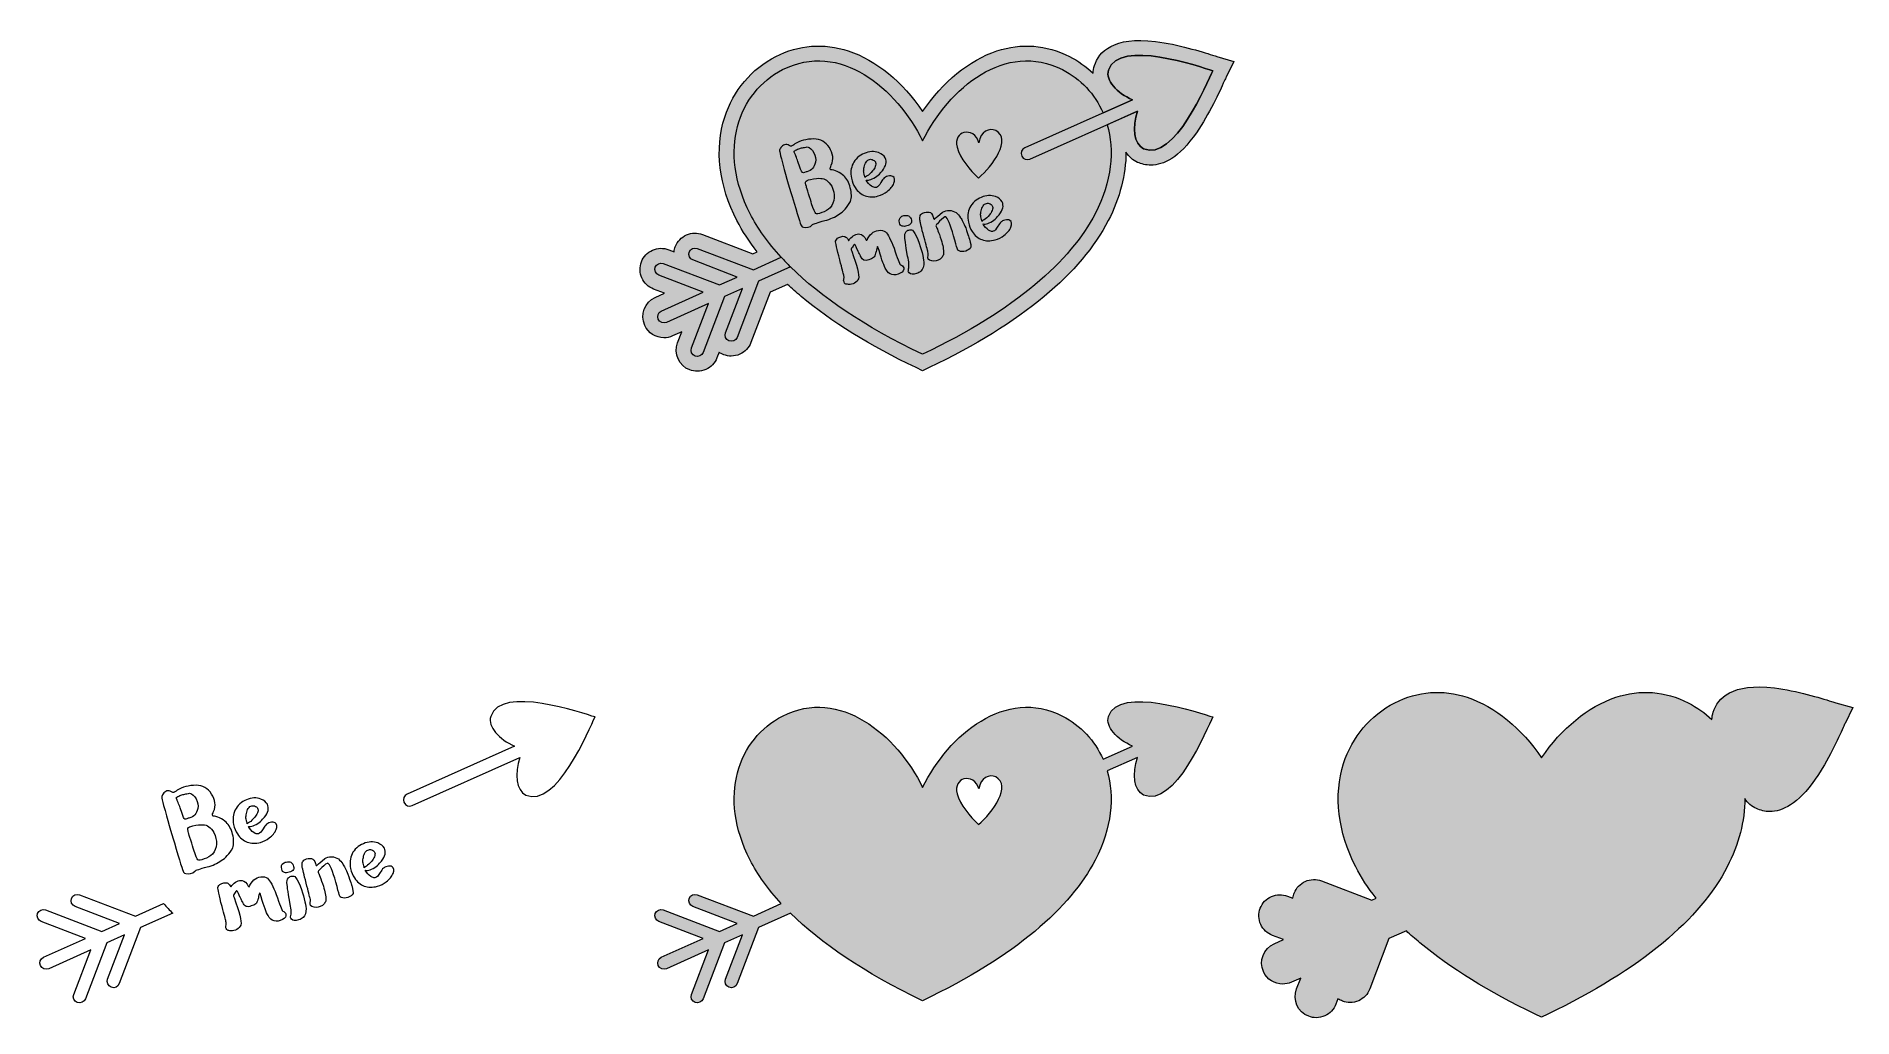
# Model space of a CAD drawing. Header units: inches. Extents: x -3855 to 7954, y -1724 to 4659.
import ezdxf

# ---------------------------------------------------------------- set-up
doc = ezdxf.new("R2010")
doc.units = ezdxf.units.IN
doc.header["$MEASUREMENT"] = 0
for name, color, linetype in [('1', 7, 'Continuous'), ('2', 7, 'Continuous'), ('3', 7, 'Continuous'), ('4', 7, 'Continuous')]:
    doc.layers.add(name, color=color, linetype=linetype)

# ---------------------------------------------------------------- blocks, each defined once
blk = doc.blocks.new('block 2')
at = {"layer": '2', "lineweight": 0}
for points, knots in [([(-2652.8348, -701.9377), (-2677.1785, -719.8368), (-2708.0542, -733.6956), (-2745.4552, -743.5273), (-2791.5836, -755.6419), (-2817.7657, -764.4433), (-2823.9947, -769.9114), (-2843.5975, -787.1035), (-2863.3216, -792.282), (-2883.1939, -785.4671), (-2889.8741, -785.0361), (-2894.7293, -782.2078), (-2897.7529, -776.962), (-2903.5173, -767.5275), (-2923.4232, -704.2677), (-2957.4707, -587.2026), (-2979.7739, -516.9057), (-3003.1142, -435.3763), (-3027.4848, -342.6078), (-3035.0202, -313.9072), (-3038.9933, -296.1898), (-3039.3973, -289.4355), (-3039.8081, -282.7015), (-3036.8249, -275.7519), (-3030.4882, -268.6138), (-3024.4477, -258.2635), (-3016.5554, -251.7988), (-3006.8112, -249.2399), (-2997.0804, -246.6809), (-2987.0265, -248.4318), (-2976.6762, -254.4723), (-2970.2115, -258.2568), (-2965.3091, -259.6979), (-2961.969, -258.8225), (-2958.6424, -257.947), (-2950.9925, -253.2063), (-2939.0058, -244.5732), (-2906.7362, -223.4955), (-2865.7392, -212.7278), (-2816.0013, -212.2631), (-2773.7181, -212.6537), (-2740.2633, -231.5428), (-2715.6502, -268.8966), (-2691.0439, -306.2707), (-2686.7947, -344.3182), (-2702.9094, -383.0728), (-2708.2899, -395.9887), (-2711.0576, -403.706), (-2711.2192, -406.211), (-2711.3808, -408.7228), (-2709.8522, -410.9182), (-2706.6064, -412.8037), (-2695.1652, -412.5478), (-2681.0169, -416.3593), (-2664.1548, -424.2516), (-2647.286, -432.1507), (-2633.003, -441.6861), (-2621.2992, -452.8579), (-2602.3226, -470.8783), (-2588.3831, -496.8045), (-2579.5008, -530.6297), (-2570.6118, -564.4549), (-2570.0058, -593.8828), (-2577.6759, -618.9066), (-2600.7266, -658.3952), (-2625.7773, -686.0722), (-2652.8348, -701.9377)], [0, 0, 0, 0, 1, 1, 1, 2, 2, 2, 3, 3, 3, 4, 4, 4, 5, 5, 5, 6, 6, 6, 7, 7, 7, 8, 8, 8, 9, 9, 9, 10, 10, 10, 11, 11, 11, 12, 12, 12, 13, 13, 13, 14, 14, 14, 15, 15, 15, 16, 16, 16, 17, 17, 17, 18, 18, 18, 19, 19, 19, 20, 20, 20, 21, 21, 21, 22, 22, 22, 22]), ([(-2867.2207, -427.0665), (-2865.3149, -426.0159), (-2863.8469, -425.356), (-2862.8166, -425.0866), (-2845.4023, -420.5075), (-2832.722, -413.4771), (-2824.796, -403.9955), (-2816.8902, -394.5274), (-2810.2572, -381.1468), (-2804.9373, -363.8537), (-2801.5904, -343.2542), (-2805.4423, -322.3584), (-2816.4862, -301.1394), (-2827.5368, -279.9472), (-2842.0218, -267.5835), (-2859.9209, -264.0616), (-2862.9984, -264.8697), (-2868.6079, -265.9336), (-2876.7494, -267.2535), (-2884.9043, -268.5734), (-2893.3286, -270.3781), (-2902.0358, -272.6677), (-2910.7631, -274.9573), (-2919.7868, -278.1492), (-2929.1068, -282.2436), (-2939.1944, -287.6443), (-2944.649, -291.4019), (-2945.4571, -293.5299), (-2946.2719, -295.6578), (-2944.319, -300.4929), (-2939.5984, -308.0081), (-2938.925, -310.5805), (-2935.8476, -318.6749), (-2930.3458, -332.2912), (-2924.8441, -345.9209), (-2921.0124, -356.8301), (-2918.8642, -365.0187), (-2906.3456, -402.2851), (-2897.8943, -423.4839), (-2893.5239, -428.6288), (-2889.167, -433.7871), (-2880.3925, -433.2753), (-2867.2207, -427.0665)], [0, 0, 0, 0, 1, 1, 1, 2, 2, 2, 3, 3, 3, 4, 4, 4, 5, 5, 5, 6, 6, 6, 7, 7, 7, 8, 8, 8, 9, 9, 9, 10, 10, 10, 11, 11, 11, 12, 12, 12, 13, 13, 13, 14, 14, 14, 14]), ([(-2700.7073, -519.7407), (-2721.2934, -485.1545), (-2744.8289, -468.6022), (-2771.2804, -470.0702), (-2787.5162, -466.6695), (-2809.7386, -468.6628), (-2837.914, -476.0635), (-2856.8839, -481.0467), (-2867.4968, -485.4778), (-2869.7594, -489.3633), (-2872.0288, -493.2489), (-2870.7358, -504.414), (-2865.8873, -522.8653), (-2864.5405, -527.9967), (-2859.4832, -543.6467), (-2850.6818, -569.822), (-2841.8871, -596.004), (-2835.3281, -617.2904), (-2831.0183, -633.6946), (-2818.6343, -670.4357), (-2809.7319, -691.2507), (-2804.3447, -696.1262), (-2798.9507, -701.0151), (-2785.826, -699.3518), (-2764.9773, -691.1228), (-2741.4148, -684.9342), (-2723.0914, -674.3684), (-2710.0273, -659.4322), (-2694.5726, -641.129), (-2686.1146, -619.5935), (-2684.6735, -594.8323), (-2683.2459, -570.0846), (-2688.5793, -545.0473), (-2700.7073, -519.7407)], [0, 0, 0, 0, 1, 1, 1, 2, 2, 2, 3, 3, 3, 4, 4, 4, 5, 5, 5, 6, 6, 6, 7, 7, 7, 8, 8, 8, 9, 9, 9, 10, 10, 10, 11, 11, 11, 11])]:
    blk.add_open_spline(points, degree=3, knots=knots, dxfattribs=at)
blk = doc.blocks.new('block 3')
at = {"layer": '2', "lineweight": 0}
for points, knots in [([(-2296.1716, -500.158), (-2304.2188, -520.6296), (-2319.0742, -538.6365), (-2340.7377, -554.1922), (-2357.4112, -567.896), (-2376.509, -577.5594), (-2398.0311, -583.2093), (-2429.2974, -591.4249), (-2457.9374, -590.8794), (-2483.9444, -581.5393), (-2509.9514, -572.2193), (-2531.2714, -554.6703), (-2547.9046, -528.9058), (-2559.5478, -511.7002), (-2567.696, -491.094), (-2572.3492, -467.1207), (-2579.5682, -433.4032), (-2576.0934, -401.8137), (-2561.9182, -372.3319), (-2556.174, -358.7695), (-2546.4298, -345.7997), (-2532.6923, -333.4225), (-2518.9615, -321.0587), (-2504.6045, -312.0755), (-2489.6414, -306.4929), (-2455.6209, -292.0888), (-2424.2805, -290.4322), (-2395.6069, -301.5165), (-2375.3306, -309.8936), (-2361.1352, -321.2204), (-2352.9802, -335.5168), (-2340.8656, -360.8234), (-2346.9532, -388.7227), (-2371.2632, -419.2145), (-2372.5292, -420.6556), (-2374.3811, -422.5008), (-2376.7919, -424.7769), (-2379.2094, -427.053), (-2380.6033, -428.5277), (-2380.9737, -429.1607), (-2382.1118, -431.1002), (-2385.2095, -434.9386), (-2390.2869, -440.6491), (-2399.6742, -450.7973), (-2411.5868, -459.6795), (-2426.0179, -467.2958), (-2440.449, -474.9255), (-2452.4828, -479.1814), (-2462.1125, -480.0703), (-2464.9476, -480.4036), (-2471.7523, -480.4424), (-2476.3046, -479.4962), (-2474.3248, -483.4676), (-2472.2271, -487.3768), (-2469.8836, -491.1479), (-2457.3515, -507.579), (-2444.8194, -518.8114), (-2432.2806, -524.8249), (-2424.7788, -528.3334), (-2417.4522, -529.1415), (-2410.2669, -527.2559), (-2401.5598, -524.9663), (-2391.526, -514.1245), (-2380.1926, -494.7034), (-2372.6437, -481.7673), (-2365.62, -471.9692), (-2359.1419, -465.3429), (-2354.7041, -461.4371), (-2346.8387, -457.996), (-2335.5524, -455.033), (-2321.2089, -451.2687), (-2310.1448, -451.6458), (-2302.3804, -456.1778), (-2290.1917, -465.0331), (-2288.1244, -479.6999), (-2296.1716, -500.158)], [0, 0, 0, 0, 1, 1, 1, 2, 2, 2, 3, 3, 3, 4, 4, 4, 5, 5, 5, 6, 6, 6, 7, 7, 7, 8, 8, 8, 9, 9, 9, 10, 10, 10, 11, 11, 11, 12, 12, 12, 13, 13, 13, 14, 14, 14, 15, 15, 15, 16, 16, 16, 17, 17, 17, 18, 18, 18, 19, 19, 19, 20, 20, 20, 21, 21, 21, 22, 22, 22, 23, 23, 23, 24, 24, 24, 25, 25, 25, 25]), ([(-2469.3853, -452.3866), (-2459.4324, -446.4875), (-2447.9979, -435.8207), (-2435.0685, -420.3593), (-2427.459, -411.7868), (-2421.634, -402.1841), (-2417.5734, -391.524), (-2413.5262, -380.8842), (-2412.5767, -372.5474), (-2414.6979, -366.5204), (-2416.5767, -359.3487), (-2421.7889, -353.5978), (-2430.3277, -349.261), (-2438.853, -344.9243), (-2446.9676, -343.7727), (-2454.6579, -345.793), (-2462.988, -347.4428), (-2470.4426, -352.9513), (-2477.015, -362.352), (-2483.5875, -371.7528), (-2487.6953, -382.7024), (-2489.3451, -395.1739), (-2491.7828, -406.7834), (-2492.9344, -415.43), (-2492.7929, -421.1472), (-2492.6717, -426.8644), (-2490.7121, -436.9049), (-2486.9478, -451.2485), (-2485.9713, -454.959), (-2484.8568, -458.5954), (-2483.6279, -462.1644), (-2483.5134, -461.9607), (-2483.4427, -461.7738), (-2483.3215, -461.5668), (-2481.0588, -457.6812), (-2471.6816, -454.097), (-2469.3853, -452.3866)], [0, 0, 0, 0, 1, 1, 1, 2, 2, 2, 3, 3, 3, 4, 4, 4, 5, 5, 5, 6, 6, 6, 7, 7, 7, 8, 8, 8, 9, 9, 9, 10, 10, 10, 11, 11, 11, 12, 12, 12, 12])]:
    blk.add_open_spline(points, degree=3, knots=knots, dxfattribs=at)
blk = doc.blocks.new('block 4')
at = {"layer": '2', "lineweight": 0}
for points, knots in [([(-1535.7874, -785.8307), (-1543.8346, -806.309), (-1558.6833, -824.3092), (-1580.3468, -839.8649), (-1597.0271, -853.5755), (-1616.1249, -863.2321), (-1637.647, -868.8887), (-1668.9132, -877.1043), (-1697.5532, -876.5521), (-1723.5602, -867.2187), (-1749.5672, -857.8987), (-1770.8805, -840.3497), (-1787.5137, -814.5852), (-1799.1636, -797.3729), (-1807.3051, -776.7734), (-1811.9651, -752.7934), (-1819.184, -719.0826), (-1815.7025, -687.4931), (-1801.534, -658.0046), (-1795.7831, -644.4489), (-1786.0456, -631.4724), (-1772.3081, -619.1019), (-1758.5774, -606.7382), (-1744.2203, -597.7482), (-1729.2505, -592.1724), (-1695.2367, -577.7615), (-1663.8964, -576.1049), (-1635.2227, -587.1891), (-1614.9464, -595.5663), (-1600.7443, -606.8998), (-1592.596, -621.1962), (-1580.4747, -646.5028), (-1586.569, -674.4021), (-1610.8723, -704.8872), (-1612.145, -706.3283), (-1613.9969, -708.1734), (-1616.401, -710.4496), (-1618.8252, -712.7257), (-1620.2192, -714.2072), (-1620.5896, -714.8402), (-1621.7276, -716.7796), (-1624.8253, -720.618), (-1629.9028, -726.3285), (-1639.2901, -736.4767), (-1651.2026, -745.359), (-1665.6338, -752.9685), (-1680.0649, -760.6049), (-1692.0986, -764.8608), (-1701.7284, -765.7497), (-1704.8328, -766.1083), (-1712.0281, -765.7969), (-1716.2672, -764.44), (-1714.1898, -768.6656), (-1711.9877, -772.8205), (-1709.4995, -776.8205), (-1696.9606, -793.2584), (-1684.4353, -804.4908), (-1671.8897, -810.5044), (-1664.388, -814.0128), (-1657.068, -814.8209), (-1649.8828, -812.9353), (-1641.1756, -810.6458), (-1631.1419, -799.7972), (-1619.8084, -780.3829), (-1612.2528, -767.4467), (-1605.2359, -757.6486), (-1598.7577, -751.0156), (-1594.3132, -747.1098), (-1586.4478, -743.6754), (-1575.1683, -740.7125), (-1560.8247, -736.9414), (-1549.7606, -737.3185), (-1541.9962, -741.8572), (-1529.8076, -750.7126), (-1527.7335, -765.3726), (-1535.7874, -785.8307)], [0, 0, 0, 0, 1, 1, 1, 2, 2, 2, 3, 3, 3, 4, 4, 4, 5, 5, 5, 6, 6, 6, 7, 7, 7, 8, 8, 8, 9, 9, 9, 10, 10, 10, 11, 11, 11, 12, 12, 12, 13, 13, 13, 14, 14, 14, 15, 15, 15, 16, 16, 16, 17, 17, 17, 18, 18, 18, 19, 19, 19, 20, 20, 20, 21, 21, 21, 22, 22, 22, 23, 23, 23, 24, 24, 24, 25, 25, 25, 25]), ([(-1726.5569, -736.9279), (-1725.5097, -740.9128), (-1724.2808, -744.7967), (-1722.9407, -748.6183), (-1722.6478, -748.0172), (-1722.3818, -747.4263), (-1722.008, -746.79), (-1719.7386, -742.9044), (-1711.2975, -739.7764), (-1709.0012, -738.066), (-1699.0415, -732.1602), (-1687.6138, -721.4934), (-1674.6843, -706.0387), (-1667.0681, -697.4663), (-1661.2431, -687.8635), (-1657.1892, -677.1967), (-1653.1421, -666.5569), (-1652.1858, -658.2201), (-1654.3071, -652.1999), (-1656.1926, -645.0281), (-1661.398, -639.2704), (-1669.9436, -634.9337), (-1678.4689, -630.6037), (-1686.5834, -629.4522), (-1694.2738, -631.4724), (-1702.6038, -633.1222), (-1710.0584, -638.6307), (-1716.6309, -648.0247), (-1723.1966, -657.4255), (-1727.3044, -668.3751), (-1728.9609, -680.8533), (-1731.3987, -692.4561), (-1732.5502, -701.1094), (-1732.4088, -706.8266), (-1732.2808, -712.5438), (-1730.3212, -722.5843), (-1726.5569, -736.9279)], [0, 0, 0, 0, 1, 1, 1, 2, 2, 2, 3, 3, 3, 4, 4, 4, 5, 5, 5, 6, 6, 6, 7, 7, 7, 8, 8, 8, 9, 9, 9, 10, 10, 10, 11, 11, 11, 12, 12, 12, 12])]:
    blk.add_open_spline(points, degree=3, knots=knots, dxfattribs=at)
blk = doc.blocks.new('block 6')
at = {"layer": '1', "lineweight": 0}
for points, knots in [([(1364, 3502), (1339, 3484), (1308, 3470), (1271, 3460), (1225, 3448), (1199, 3439), (1192, 3434), (1173, 3416), (1153, 3411), (1133, 3418), (1127, 3419), (1122, 3421), (1119, 3427), (1113, 3436), (1093, 3499), (1059, 3616), (1037, 3687), (1013, 3768), (989, 3861), (981, 3890), (977, 3907), (977, 3914), (977, 3921), (980, 3928), (986, 3935), (992, 3945), (1000, 3952), (1010, 3954), (1019, 3957), (1029, 3955), (1040, 3949), (1046, 3945), (1051, 3944), (1054, 3945), (1058, 3946), (1065, 3950), (1077, 3959), (1110, 3980), (1151, 3991), (1200, 3991), (1243, 3991), (1276, 3972), (1301, 3935), (1325, 3897), (1330, 3859), (1313, 3821), (1308, 3808), (1305, 3800), (1305, 3797), (1305, 3795), (1307, 3793), (1310, 3791), (1321, 3791), (1335, 3787), (1352, 3779), (1369, 3771), (1383, 3762), (1395, 3751), (1414, 3733), (1428, 3707), (1437, 3673), (1446, 3639), (1446, 3610), (1439, 3585), (1416, 3545), (1391, 3518), (1364, 3502)], [0, 0, 0, 0, 1, 1, 1, 2, 2, 2, 3, 3, 3, 4, 4, 4, 5, 5, 5, 6, 6, 6, 7, 7, 7, 8, 8, 8, 9, 9, 9, 10, 10, 10, 11, 11, 11, 12, 12, 12, 13, 13, 13, 14, 14, 14, 15, 15, 15, 16, 16, 16, 17, 17, 17, 18, 18, 18, 19, 19, 19, 20, 20, 20, 21, 21, 21, 22, 22, 22, 22]), ([(1149, 3777), (1151, 3778), (1153, 3778), (1154, 3778), (1171, 3783), (1184, 3790), (1192, 3800), (1200, 3809), (1206, 3822), (1211, 3840), (1215, 3860), (1211, 3881), (1200, 3902), (1189, 3924), (1174, 3936), (1156, 3940), (1153, 3939), (1148, 3938), (1140, 3936), (1131, 3935), (1123, 3933), (1114, 3931), (1106, 3929), (1097, 3925), (1087, 3921), (1077, 3916), (1072, 3912), (1071, 3910), (1070, 3908), (1072, 3903), (1077, 3896), (1077, 3893), (1081, 3885), (1086, 3871), (1092, 3858), (1095, 3847), (1098, 3839), (1110, 3801), (1119, 3780), (1123, 3775), (1127, 3770), (1136, 3770), (1149, 3777)], [0, 0, 0, 0, 1, 1, 1, 2, 2, 2, 3, 3, 3, 4, 4, 4, 5, 5, 5, 6, 6, 6, 7, 7, 7, 8, 8, 8, 9, 9, 9, 10, 10, 10, 11, 11, 11, 12, 12, 12, 13, 13, 13, 14, 14, 14, 14]), ([(1316, 3684), (1295, 3718), (1272, 3735), (1245, 3734), (1229, 3737), (1207, 3735), (1178, 3728), (1160, 3723), (1149, 3718), (1147, 3714), (1144, 3710), (1146, 3699), (1151, 3681), (1152, 3676), (1157, 3660), (1166, 3634), (1175, 3608), (1181, 3586), (1185, 3570), (1198, 3533), (1207, 3512), (1212, 3507), (1217, 3503), (1231, 3504), (1251, 3512), (1275, 3519), (1293, 3529), (1306, 3544), (1322, 3562), (1330, 3584), (1332, 3609), (1333, 3633), (1328, 3659), (1316, 3684)], [0, 0, 0, 0, 1, 1, 1, 2, 2, 2, 3, 3, 3, 4, 4, 4, 5, 5, 5, 6, 6, 6, 7, 7, 7, 8, 8, 8, 9, 9, 9, 10, 10, 10, 11, 11, 11, 11])]:
    blk.add_open_spline(points, degree=3, knots=knots, dxfattribs=at)
blk = doc.blocks.new('block 7')
at = {"layer": '1', "lineweight": 0}
for points, knots in [([(1720.2327, 3703.4164), (1712.1855, 3682.9449), (1697.3301, 3664.938), (1675.6666, 3649.3823), (1658.993, 3635.6784), (1639.8952, 3626.015), (1618.3731, 3620.3652), (1587.1069, 3612.1496), (1558.4669, 3612.6951), (1532.4599, 3622.0352), (1506.4529, 3631.3552), (1485.1328, 3648.9041), (1468.4997, 3674.6687), (1456.8565, 3691.8742), (1448.7083, 3712.4805), (1444.055, 3736.4538), (1436.8361, 3770.1713), (1440.3109, 3801.7608), (1454.4861, 3831.2425), (1460.2303, 3844.8049), (1469.9745, 3857.7748), (1483.712, 3870.152), (1497.4427, 3882.5157), (1511.7998, 3891.499), (1526.7629, 3897.0815), (1560.7834, 3911.4857), (1592.1237, 3913.1423), (1620.7974, 3902.058), (1641.0737, 3893.6808), (1655.2691, 3882.3541), (1663.4241, 3868.0577), (1675.5387, 3842.7511), (1669.4511, 3814.8518), (1645.1411, 3784.3599), (1643.8751, 3782.9189), (1642.0232, 3781.0737), (1639.6124, 3778.7976), (1637.1949, 3776.5215), (1635.8009, 3775.0467), (1635.4305, 3774.4137), (1634.2925, 3772.4743), (1631.1948, 3768.6359), (1626.1173, 3762.9254), (1616.73, 3752.7772), (1604.8175, 3743.8949), (1590.3863, 3736.2787), (1575.9552, 3728.649), (1563.9215, 3724.3931), (1554.2917, 3723.5042), (1551.4567, 3723.1708), (1544.6519, 3723.1321), (1540.0997, 3724.0782), (1542.0795, 3720.1068), (1544.1772, 3716.1977), (1546.5206, 3712.4266), (1559.0527, 3695.9955), (1571.5848, 3684.7631), (1584.1237, 3678.7495), (1591.6254, 3675.2411), (1598.9521, 3674.433), (1606.1373, 3676.3185), (1614.8445, 3678.6081), (1624.8783, 3689.45), (1636.2117, 3708.871), (1643.7606, 3721.8072), (1650.7842, 3731.6052), (1657.2624, 3738.2316), (1661.7001, 3742.1373), (1669.5655, 3745.5784), (1680.8518, 3748.5414), (1695.1954, 3752.3058), (1706.2595, 3751.9287), (1714.0239, 3747.3966), (1726.2125, 3738.5413), (1728.2799, 3723.8745), (1720.2327, 3703.4164)], [0, 0, 0, 0, 1, 1, 1, 2, 2, 2, 3, 3, 3, 4, 4, 4, 5, 5, 5, 6, 6, 6, 7, 7, 7, 8, 8, 8, 9, 9, 9, 10, 10, 10, 11, 11, 11, 12, 12, 12, 13, 13, 13, 14, 14, 14, 15, 15, 15, 16, 16, 16, 17, 17, 17, 18, 18, 18, 19, 19, 19, 20, 20, 20, 21, 21, 21, 22, 22, 22, 23, 23, 23, 24, 24, 24, 25, 25, 25, 25]), ([(1547.0189, 3751.1879), (1556.9719, 3757.087), (1568.4063, 3767.7537), (1581.3358, 3783.2152), (1588.9453, 3791.7876), (1594.7702, 3801.3904), (1598.8309, 3812.0504), (1602.878, 3822.6903), (1603.8276, 3831.027), (1601.7063, 3837.054), (1599.8275, 3844.2258), (1594.6153, 3849.9767), (1586.0765, 3854.3135), (1577.5512, 3858.6502), (1569.4367, 3859.8017), (1561.7464, 3857.7815), (1553.4163, 3856.1317), (1545.9617, 3850.6232), (1539.3892, 3841.2224), (1532.8168, 3831.8217), (1528.709, 3820.8721), (1527.0592, 3808.4006), (1524.6214, 3796.791), (1523.4699, 3788.1445), (1523.6113, 3782.4273), (1523.7325, 3776.71), (1525.6921, 3766.6695), (1529.4565, 3752.326), (1530.4329, 3748.6155), (1531.5474, 3744.9791), (1532.7764, 3741.41), (1532.8909, 3741.6138), (1532.9616, 3741.8006), (1533.0828, 3742.0077), (1535.3454, 3745.8933), (1544.7226, 3749.4775), (1547.0189, 3751.1879)], [0, 0, 0, 0, 1, 1, 1, 2, 2, 2, 3, 3, 3, 4, 4, 4, 5, 5, 5, 6, 6, 6, 7, 7, 7, 8, 8, 8, 9, 9, 9, 10, 10, 10, 11, 11, 11, 12, 12, 12, 12])]:
    blk.add_open_spline(points, degree=3, knots=knots, dxfattribs=at)
blk = doc.blocks.new('block 8')
at = {"layer": '1', "lineweight": 0}
for points, knots in [([(2480.6168, 3417.7437), (2472.5696, 3397.2654), (2457.721, 3379.2653), (2436.0575, 3363.7096), (2419.3772, 3349.999), (2400.2794, 3340.3424), (2378.7573, 3334.6857), (2347.491, 3326.4702), (2318.851, 3327.0224), (2292.844, 3336.3558), (2266.8371, 3345.6757), (2245.5237, 3363.2247), (2228.8906, 3388.9893), (2217.2406, 3406.2016), (2209.0992, 3426.8011), (2204.4392, 3450.7811), (2197.2203, 3484.4918), (2200.7018, 3516.0814), (2214.8703, 3545.5698), (2220.6212, 3559.1255), (2230.3586, 3572.1021), (2244.0961, 3584.4726), (2257.8269, 3596.8363), (2272.1839, 3605.8263), (2287.1538, 3611.4021), (2321.1675, 3625.813), (2352.5079, 3627.4696), (2381.1816, 3616.3853), (2401.4578, 3608.0081), (2415.66, 3596.6747), (2423.8082, 3582.3783), (2435.9295, 3557.0716), (2429.8352, 3529.1724), (2405.532, 3498.6873), (2404.2592, 3497.2462), (2402.4073, 3495.401), (2400.0033, 3493.1249), (2397.579, 3490.8488), (2396.1851, 3489.3673), (2395.8147, 3488.7343), (2394.6766, 3486.7949), (2391.579, 3482.9565), (2386.5015, 3477.246), (2377.1142, 3467.0977), (2365.2016, 3458.2155), (2350.7705, 3450.606), (2336.3394, 3442.9696), (2324.3056, 3438.7136), (2314.6759, 3437.8247), (2311.5715, 3437.4662), (2304.3761, 3437.7776), (2300.137, 3439.1345), (2302.2145, 3434.9089), (2304.4165, 3430.754), (2306.9048, 3426.7539), (2319.4436, 3410.3161), (2331.969, 3399.0836), (2344.5146, 3393.0701), (2352.0163, 3389.5617), (2359.3362, 3388.7536), (2366.5215, 3390.6391), (2375.2286, 3392.9287), (2385.2624, 3403.7773), (2396.5958, 3423.1916), (2404.1515, 3436.1278), (2411.1684, 3445.9258), (2417.6465, 3452.5589), (2422.091, 3456.4646), (2429.9564, 3459.899), (2441.236, 3462.862), (2455.5796, 3466.6331), (2466.6436, 3466.256), (2474.408, 3461.7172), (2486.5967, 3452.8619), (2488.6708, 3438.2018), (2480.6168, 3417.7437)], [0, 0, 0, 0, 1, 1, 1, 2, 2, 2, 3, 3, 3, 4, 4, 4, 5, 5, 5, 6, 6, 6, 7, 7, 7, 8, 8, 8, 9, 9, 9, 10, 10, 10, 11, 11, 11, 12, 12, 12, 13, 13, 13, 14, 14, 14, 15, 15, 15, 16, 16, 16, 17, 17, 17, 18, 18, 18, 19, 19, 19, 20, 20, 20, 21, 21, 21, 22, 22, 22, 23, 23, 23, 24, 24, 24, 25, 25, 25, 25]), ([(2289.8474, 3466.6466), (2290.8945, 3462.6617), (2292.1235, 3458.7778), (2293.4636, 3454.9562), (2293.7565, 3455.5572), (2294.0225, 3456.1481), (2294.3962, 3456.7845), (2296.6656, 3460.6701), (2305.1068, 3463.798), (2307.4031, 3465.5085), (2317.3628, 3471.4143), (2328.7905, 3482.081), (2341.7199, 3497.5357), (2349.3362, 3506.1082), (2355.1611, 3515.711), (2359.215, 3526.3778), (2363.2622, 3537.0176), (2364.2184, 3545.3544), (2362.0972, 3551.3746), (2360.2117, 3558.5464), (2355.0062, 3564.304), (2346.4607, 3568.6408), (2337.9354, 3572.9708), (2329.8208, 3574.1223), (2322.1305, 3572.1021), (2313.8005, 3570.4522), (2306.3459, 3564.9438), (2299.7734, 3555.5497), (2293.2077, 3546.149), (2289.0999, 3535.1994), (2287.4433, 3522.7212), (2285.0056, 3511.1184), (2283.8541, 3502.4651), (2283.9955, 3496.7478), (2284.1234, 3491.0306), (2286.083, 3480.9901), (2289.8474, 3466.6466)], [0, 0, 0, 0, 1, 1, 1, 2, 2, 2, 3, 3, 3, 4, 4, 4, 5, 5, 5, 6, 6, 6, 7, 7, 7, 8, 8, 8, 9, 9, 9, 10, 10, 10, 11, 11, 11, 12, 12, 12, 12])]:
    blk.add_open_spline(points, degree=3, knots=knots, dxfattribs=at)
blk = doc.blocks.new('block 5')
at = {"layer": '1', "true_color": 0xffb3db}
h = blk.add_hatch(color=221, dxfattribs=at)
h.dxf.hatch_style = 2
edge = h.paths.add_edge_path()
edge.add_spline(control_points=[(3820, 4528), (3814, 4530), (3804, 4533), (3792, 4537), (3719, 4559), (3568, 4607), (3422, 4625), (3145, 4659), (3052, 4558), (3024, 4468), (3019, 4452), (3016, 4435), (3016, 4418), (2970, 4462), (2918, 4499), (2861, 4528), (2712, 4604), (2549, 4616), (2390, 4564), (2209, 4504), (2036, 4361), (1907, 4170), (1778, 4361), (1605, 4504), (1424, 4564), (1265, 4616), (1102, 4604), (953, 4528), (794, 4447), (676, 4306), (620, 4133), (554, 3926), (582, 3687), (700, 3460), (735, 3392), (780, 3324), (832, 3257), (832, 3257), (804, 3245), (804, 3245), (804, 3245), (476, 3370), (476, 3370), (442, 3383), (405, 3382), (371, 3367), (338, 3352), (312, 3325), (299, 3290), (295, 3280), (293, 3269), (291, 3257), (291, 3257), (256, 3271), (256, 3271), (222, 3284), (184, 3283), (151, 3268), (118, 3253), (92, 3226), (79, 3192), (66, 3158), (67, 3120), (82, 3087), (97, 3053), (124, 3028), (158, 3015), (158, 3015), (229, 2988), (229, 2988), (229, 2988), (169, 2961), (169, 2961), (100, 2930), (69, 2848), (100, 2779), (123, 2729), (173, 2698), (225, 2698), (244, 2698), (263, 2702), (281, 2710), (281, 2710), (341, 2737), (341, 2737), (341, 2737), (314, 2666), (314, 2666), (287, 2595), (323, 2516), (393, 2489), (409, 2483), (426, 2480), (442, 2480), (461, 2480), (480, 2484), (498, 2492), (532, 2507), (557, 2534), (570, 2568), (570, 2568), (584, 2604), (584, 2604), (593, 2597), (603, 2592), (614, 2588), (630, 2582), (646, 2579), (663, 2579), (682, 2579), (701, 2583), (719, 2591), (752, 2606), (778, 2633), (791, 2667), (791, 2667), (916, 2994), (916, 2994), (916, 2994), (1028, 3045), (1028, 3045), (1057, 3019), (1086, 2993), (1117, 2967), (1314, 2802), (1566, 2646), (1865, 2504), (1865, 2504), (1907, 2484), (1907, 2484), (1907, 2484), (1949, 2504), (1949, 2504), (2248, 2646), (2500, 2802), (2698, 2967), (2886, 3124), (3026, 3290), (3114, 3460), (3190, 3608), (3229, 3760), (3229, 3905), (3248, 3876), (3274, 3853), (3305, 3839), (3330, 3828), (3359, 3821), (3391, 3821), (3472, 3821), (3574, 3868), (3687, 4032), (3771, 4153), (3837, 4297), (3868, 4367), (3873, 4378), (3878, 4387), (3880, 4393), (3880, 4393), (3930, 4496), (3930, 4496), (3930, 4496), (3820, 4528), (3820, 4528)], knot_values=[0, 0, 0, 0, 1, 1, 1, 2, 2, 2, 3, 3, 3, 4, 4, 4, 5, 5, 5, 6, 6, 6, 7, 7, 7, 8, 8, 8, 9, 9, 9, 10, 10, 10, 11, 11, 11, 12, 12, 12, 13, 13, 13, 14, 14, 14, 15, 15, 15, 16, 16, 16, 17, 17, 17, 18, 18, 18, 19, 19, 19, 20, 20, 20, 21, 21, 21, 22, 22, 22, 23, 23, 23, 24, 24, 24, 25, 25, 25, 26, 26, 26, 27, 27, 27, 28, 28, 28, 29, 29, 29, 30, 30, 30, 31, 31, 31, 32, 32, 32, 33, 33, 33, 34, 34, 34, 35, 35, 35, 36, 36, 36, 37, 37, 37, 38, 38, 38, 39, 39, 39, 40, 40, 40, 41, 41, 41, 42, 42, 42, 43, 43, 43, 44, 44, 44, 45, 45, 45, 46, 46, 46, 47, 47, 47, 48, 48, 48, 49, 49, 49, 50, 50, 50, 51, 51, 51, 52, 52, 52, 53, 53, 53, 54, 54, 54, 54], degree=3, periodic=1)
at = {"layer": '1', "true_color": 0xde242d}
h = blk.add_hatch(color=242, dxfattribs=at)
h.dxf.hatch_style = 2
edge = h.paths.add_edge_path()
edge.add_spline(control_points=[(3116, 4439), (3094, 4372), (3169, 4291), (3271, 4246), (3271, 4246), (3080, 4161), (3080, 4161), (3026, 4284), (2934, 4382), (2817, 4442), (2446, 4631), (2077, 4322), (1907, 3978), (1737, 4322), (1368, 4631), (997, 4442), (710, 4295), (572, 3917), (786, 3505), (834, 3411), (901, 3316), (988, 3222), (988, 3222), (807, 3140), (807, 3140), (807, 3140), (442, 3279), (442, 3279), (421, 3287), (398, 3277), (390, 3256), (382, 3235), (392, 3212), (413, 3204), (413, 3204), (702, 3093), (702, 3093), (702, 3093), (586, 3042), (586, 3042), (586, 3042), (221, 3181), (221, 3181), (201, 3189), (177, 3178), (169, 3157), (161, 3136), (172, 3113), (193, 3105), (193, 3105), (481, 2995), (481, 2995), (481, 2995), (208, 2872), (208, 2872), (188, 2863), (179, 2839), (188, 2819), (197, 2798), (221, 2789), (242, 2798), (242, 2798), (514, 2921), (514, 2921), (514, 2921), (404, 2632), (404, 2632), (396, 2611), (407, 2587), (428, 2579), (449, 2571), (472, 2582), (480, 2603), (480, 2603), (619, 2967), (619, 2967), (619, 2967), (735, 3019), (735, 3019), (735, 3019), (625, 2730), (625, 2730), (617, 2710), (627, 2686), (648, 2678), (648, 2678), (648, 2678), (648, 2678), (669, 2670), (693, 2681), (701, 2701), (701, 2701), (840, 3066), (840, 3066), (840, 3066), (1048, 3159), (1048, 3159), (1245, 2965), (1527, 2772), (1907, 2591), (2513, 2880), (2870, 3199), (3028, 3505), (3138, 3716), (3155, 3918), (3107, 4084), (3107, 4084), (3304, 4172), (3304, 4172), (3270, 4066), (3280, 3956), (3344, 3928), (3543, 3839), (3757, 4360), (3794, 4435), (3713, 4458), (3182, 4646), (3116, 4439)], knot_values=[0, 0, 0, 0, 1, 1, 1, 2, 2, 2, 3, 3, 3, 4, 4, 4, 5, 5, 5, 6, 6, 6, 7, 7, 7, 8, 8, 8, 9, 9, 9, 10, 10, 10, 11, 11, 11, 12, 12, 12, 13, 13, 13, 14, 14, 14, 15, 15, 15, 16, 16, 16, 17, 17, 17, 18, 18, 18, 19, 19, 19, 20, 20, 20, 21, 21, 21, 22, 22, 22, 23, 23, 23, 24, 24, 24, 25, 25, 25, 26, 26, 26, 27, 27, 27, 28, 28, 28, 29, 29, 29, 30, 30, 30, 31, 31, 31, 32, 32, 32, 33, 33, 33, 34, 34, 34, 35, 35, 35, 36, 36, 36, 37, 37, 37, 38, 38, 38, 39, 39, 39, 39], degree=3, periodic=1)
edge = h.paths.add_edge_path()
edge.add_spline(control_points=[(2270, 3737), (2216, 3790), (2149, 3862), (2131, 3937), (2118, 3992), (2143, 4024), (2175, 4033), (2213, 4042), (2260, 4021), (2273, 3967), (2282, 4041), (2342, 4066), (2382, 4046), (2488, 3992), (2364, 3815), (2270, 3737)], knot_values=[0, 0, 0, 0, 1, 1, 1, 2, 2, 2, 3, 3, 3, 4, 4, 4, 5, 5, 5, 5], degree=3, periodic=1)
at = {"layer": '1', "lineweight": 0}
for points, knots in [([(3820, 4528), (3814, 4530), (3804, 4533), (3792, 4537), (3719, 4559), (3568, 4607), (3422, 4625), (3145, 4659), (3052, 4558), (3024, 4468), (3019, 4452), (3016, 4435), (3016, 4418), (2970, 4462), (2918, 4499), (2861, 4528), (2712, 4604), (2549, 4616), (2390, 4564), (2209, 4504), (2036, 4361), (1907, 4170), (1778, 4361), (1605, 4504), (1424, 4564), (1265, 4616), (1102, 4604), (953, 4528), (794, 4447), (676, 4306), (620, 4133), (554, 3926), (582, 3687), (700, 3460), (735, 3392), (780, 3324), (832, 3257), (832, 3257), (804, 3245), (804, 3245), (804, 3245), (476, 3370), (476, 3370), (442, 3383), (405, 3382), (371, 3367), (338, 3352), (312, 3325), (299, 3290), (295, 3280), (293, 3269), (291, 3257), (291, 3257), (256, 3271), (256, 3271), (222, 3284), (184, 3283), (151, 3268), (118, 3253), (92, 3226), (79, 3192), (66, 3158), (67, 3120), (82, 3087), (97, 3053), (124, 3028), (158, 3015), (158, 3015), (229, 2988), (229, 2988), (229, 2988), (169, 2961), (169, 2961), (100, 2930), (69, 2848), (100, 2779), (123, 2729), (173, 2698), (225, 2698), (244, 2698), (263, 2702), (281, 2710), (281, 2710), (341, 2737), (341, 2737), (341, 2737), (314, 2666), (314, 2666), (287, 2595), (323, 2516), (393, 2489), (409, 2483), (426, 2480), (442, 2480), (461, 2480), (480, 2484), (498, 2492), (532, 2507), (557, 2534), (570, 2568), (570, 2568), (584, 2604), (584, 2604), (593, 2597), (603, 2592), (614, 2588), (630, 2582), (646, 2579), (663, 2579), (682, 2579), (701, 2583), (719, 2591), (752, 2606), (778, 2633), (791, 2667), (791, 2667), (916, 2994), (916, 2994), (916, 2994), (1028, 3045), (1028, 3045), (1057, 3019), (1086, 2993), (1117, 2967), (1314, 2802), (1566, 2646), (1865, 2504), (1865, 2504), (1907, 2484), (1907, 2484), (1907, 2484), (1949, 2504), (1949, 2504), (2248, 2646), (2500, 2802), (2698, 2967), (2886, 3124), (3026, 3290), (3114, 3460), (3190, 3608), (3229, 3760), (3229, 3905), (3248, 3876), (3274, 3853), (3305, 3839), (3330, 3828), (3359, 3821), (3391, 3821), (3472, 3821), (3574, 3868), (3687, 4032), (3771, 4153), (3837, 4297), (3868, 4367), (3873, 4378), (3878, 4387), (3880, 4393), (3880, 4393), (3930, 4496), (3930, 4496), (3930, 4496), (3820, 4528), (3820, 4528)], [0, 0, 0, 0, 1, 1, 1, 2, 2, 2, 3, 3, 3, 4, 4, 4, 5, 5, 5, 6, 6, 6, 7, 7, 7, 8, 8, 8, 9, 9, 9, 10, 10, 10, 11, 11, 11, 12, 12, 12, 13, 13, 13, 14, 14, 14, 15, 15, 15, 16, 16, 16, 17, 17, 17, 18, 18, 18, 19, 19, 19, 20, 20, 20, 21, 21, 21, 22, 22, 22, 23, 23, 23, 24, 24, 24, 25, 25, 25, 26, 26, 26, 27, 27, 27, 28, 28, 28, 29, 29, 29, 30, 30, 30, 31, 31, 31, 32, 32, 32, 33, 33, 33, 34, 34, 34, 35, 35, 35, 36, 36, 36, 37, 37, 37, 38, 38, 38, 39, 39, 39, 40, 40, 40, 41, 41, 41, 42, 42, 42, 43, 43, 43, 44, 44, 44, 45, 45, 45, 46, 46, 46, 47, 47, 47, 48, 48, 48, 49, 49, 49, 50, 50, 50, 51, 51, 51, 52, 52, 52, 53, 53, 53, 54, 54, 54, 54]), ([(3116, 4439), (3094, 4372), (3169, 4291), (3271, 4246), (3271, 4246), (3080, 4161), (3080, 4161), (3026, 4284), (2934, 4382), (2817, 4442), (2446, 4631), (2077, 4322), (1907, 3978), (1737, 4322), (1368, 4631), (997, 4442), (710, 4295), (572, 3917), (786, 3505), (834, 3411), (901, 3316), (988, 3222), (988, 3222), (807, 3140), (807, 3140), (807, 3140), (442, 3279), (442, 3279), (421, 3287), (398, 3277), (390, 3256), (382, 3235), (392, 3212), (413, 3204), (413, 3204), (702, 3093), (702, 3093), (702, 3093), (586, 3042), (586, 3042), (586, 3042), (221, 3181), (221, 3181), (201, 3189), (177, 3178), (169, 3157), (161, 3136), (172, 3113), (193, 3105), (193, 3105), (481, 2995), (481, 2995), (481, 2995), (208, 2872), (208, 2872), (188, 2863), (179, 2839), (188, 2819), (197, 2798), (221, 2789), (242, 2798), (242, 2798), (514, 2921), (514, 2921), (514, 2921), (404, 2632), (404, 2632), (396, 2611), (407, 2587), (428, 2579), (449, 2571), (472, 2582), (480, 2603), (480, 2603), (619, 2967), (619, 2967), (619, 2967), (735, 3019), (735, 3019), (735, 3019), (625, 2730), (625, 2730), (617, 2710), (627, 2686), (648, 2678), (648, 2678), (648, 2678), (648, 2678), (669, 2670), (693, 2681), (701, 2701), (701, 2701), (840, 3066), (840, 3066), (840, 3066), (1048, 3159), (1048, 3159), (1245, 2965), (1527, 2772), (1907, 2591), (2513, 2880), (2870, 3199), (3028, 3505), (3138, 3716), (3155, 3918), (3107, 4084), (3107, 4084), (3304, 4172), (3304, 4172), (3270, 4066), (3280, 3956), (3344, 3928), (3543, 3839), (3757, 4360), (3794, 4435), (3713, 4458), (3182, 4646), (3116, 4439)], [0, 0, 0, 0, 1, 1, 1, 2, 2, 2, 3, 3, 3, 4, 4, 4, 5, 5, 5, 6, 6, 6, 7, 7, 7, 8, 8, 8, 9, 9, 9, 10, 10, 10, 11, 11, 11, 12, 12, 12, 13, 13, 13, 14, 14, 14, 15, 15, 15, 16, 16, 16, 17, 17, 17, 18, 18, 18, 19, 19, 19, 20, 20, 20, 21, 21, 21, 22, 22, 22, 23, 23, 23, 24, 24, 24, 25, 25, 25, 26, 26, 26, 27, 27, 27, 28, 28, 28, 29, 29, 29, 30, 30, 30, 31, 31, 31, 32, 32, 32, 33, 33, 33, 34, 34, 34, 35, 35, 35, 36, 36, 36, 37, 37, 37, 38, 38, 38, 39, 39, 39, 39]), ([(3794, 4435), (3757, 4360), (3543, 3839), (3344, 3928), (3280, 3956), (3270, 4066), (3304, 4172), (3304, 4172), (2605, 3860), (2605, 3860), (2584, 3851), (2560, 3860), (2551, 3880), (2542, 3901), (2551, 3925), (2572, 3934), (2572, 3934), (3271, 4246), (3271, 4246), (3169, 4291), (3094, 4372), (3116, 4439), (3182, 4646), (3713, 4458), (3794, 4435)], [0, 0, 0, 0, 1, 1, 1, 2, 2, 2, 3, 3, 3, 4, 4, 4, 5, 5, 5, 6, 6, 6, 7, 7, 7, 8, 8, 8, 8]), ([(2270, 3737), (2216, 3790), (2149, 3862), (2131, 3937), (2118, 3992), (2143, 4024), (2175, 4033), (2213, 4042), (2260, 4021), (2273, 3967), (2282, 4041), (2342, 4066), (2382, 4046), (2488, 3992), (2364, 3815), (2270, 3737)], [0, 0, 0, 0, 1, 1, 1, 2, 2, 2, 3, 3, 3, 4, 4, 4, 5, 5, 5, 5]), ([(1835, 3449), (1836, 3453), (1835, 3460), (1832, 3471), (1826, 3481), (1823, 3486), (1820, 3488), (1814, 3492), (1805, 3494), (1793, 3494), (1782, 3493), (1773, 3490), (1767, 3485), (1756, 3476), (1752, 3463), (1757, 3446), (1758, 3438), (1760, 3433), (1763, 3430), (1766, 3428), (1772, 3425), (1781, 3423), (1790, 3421), (1801, 3423), (1814, 3429), (1826, 3435), (1833, 3441), (1835, 3449)], [0, 0, 0, 0, 1, 1, 1, 2, 2, 2, 3, 3, 3, 4, 4, 4, 5, 5, 5, 6, 6, 6, 7, 7, 7, 8, 8, 8, 9, 9, 9, 9]), ([(2187, 3413), (2174, 3444), (2163, 3466), (2154, 3479), (2145, 3493), (2135, 3504), (2125, 3512), (2112, 3521), (2097, 3526), (2081, 3526), (2064, 3527), (2049, 3523), (2037, 3514), (2011, 3494), (1995, 3481), (1989, 3475), (1985, 3470), (1982, 3469), (1981, 3469), (1980, 3470), (1978, 3475), (1975, 3483), (1970, 3502), (1962, 3513), (1950, 3515), (1937, 3517), (1923, 3515), (1906, 3508), (1901, 3506), (1898, 3503), (1895, 3499), (1892, 3495), (1891, 3491), (1891, 3488), (1888, 3479), (1888, 3469), (1890, 3458), (1892, 3447), (1900, 3413), (1915, 3356), (1930, 3300), (1939, 3267), (1941, 3257), (1944, 3246), (1944, 3239), (1943, 3233), (1936, 3214), (1944, 3202), (1967, 3198), (1985, 3195), (2003, 3199), (2021, 3210), (2027, 3214), (2033, 3220), (2037, 3228), (2042, 3236), (2044, 3243), (2043, 3248), (2044, 3271), (2039, 3300), (2028, 3335), (2010, 3386), (1999, 3414), (1996, 3421), (1994, 3426), (1993, 3429), (1994, 3431), (1994, 3433), (1997, 3436), (2003, 3440), (2023, 3463), (2040, 3477), (2051, 3484), (2056, 3485), (2059, 3484), (2061, 3482), (2077, 3463), (2095, 3413), (2116, 3332), (2125, 3298), (2131, 3279), (2133, 3274), (2135, 3268), (2138, 3265), (2144, 3263), (2156, 3257), (2170, 3257), (2187, 3262), (2204, 3268), (2215, 3276), (2220, 3288), (2222, 3293), (2219, 3310), (2212, 3339), (2211, 3341), (2203, 3366), (2187, 3413)], [0, 0, 0, 0, 1, 1, 1, 2, 2, 2, 3, 3, 3, 4, 4, 4, 5, 5, 5, 6, 6, 6, 7, 7, 7, 8, 8, 8, 9, 9, 9, 10, 10, 10, 11, 11, 11, 12, 12, 12, 13, 13, 13, 14, 14, 14, 15, 15, 15, 16, 16, 16, 17, 17, 17, 18, 18, 18, 19, 19, 19, 20, 20, 20, 21, 21, 21, 22, 22, 22, 23, 23, 23, 24, 24, 24, 25, 25, 25, 26, 26, 26, 27, 27, 27, 28, 28, 28, 29, 29, 29, 30, 30, 30, 31, 31, 31, 32, 32, 32, 32]), ([(1776, 3166), (1771, 3170), (1767, 3172), (1763, 3173), (1760, 3172), (1749, 3201), (1729, 3258), (1708, 3319), (1689, 3359), (1672, 3380), (1664, 3391), (1651, 3396), (1632, 3397), (1598, 3398), (1571, 3380), (1549, 3342), (1549, 3341), (1548, 3340), (1548, 3338), (1545, 3332), (1543, 3330), (1540, 3334), (1539, 3334), (1539, 3334), (1539, 3334), (1529, 3357), (1516, 3370), (1498, 3373), (1475, 3375), (1453, 3364), (1432, 3339), (1429, 3333), (1427, 3330), (1427, 3330), (1426, 3330), (1424, 3332), (1422, 3336), (1420, 3343), (1417, 3347), (1412, 3350), (1406, 3355), (1399, 3358), (1389, 3358), (1379, 3357), (1370, 3355), (1362, 3350), (1351, 3345), (1344, 3336), (1341, 3326), (1340, 3319), (1349, 3278), (1369, 3204), (1383, 3149), (1392, 3116), (1394, 3106), (1396, 3097), (1397, 3089), (1395, 3084), (1393, 3072), (1393, 3064), (1396, 3061), (1397, 3055), (1400, 3051), (1404, 3049), (1409, 3047), (1416, 3046), (1425, 3045), (1439, 3044), (1452, 3047), (1465, 3054), (1478, 3061), (1486, 3071), (1490, 3082), (1497, 3108), (1482, 3168), (1446, 3261), (1443, 3268), (1441, 3273), (1442, 3275), (1442, 3277), (1445, 3282), (1451, 3288), (1457, 3298), (1461, 3304), (1464, 3305), (1465, 3307), (1467, 3306), (1469, 3302), (1471, 3298), (1477, 3285), (1487, 3262), (1489, 3259), (1492, 3253), (1496, 3245), (1500, 3237), (1503, 3231), (1504, 3228), (1514, 3203), (1532, 3196), (1558, 3206), (1571, 3210), (1581, 3214), (1587, 3220), (1594, 3226), (1598, 3236), (1601, 3248), (1603, 3253), (1605, 3264), (1609, 3279), (1611, 3287), (1612, 3291), (1613, 3291), (1613, 3292), (1614, 3291), (1615, 3288), (1615, 3288), (1624, 3265), (1624, 3265), (1642, 3203), (1657, 3162), (1667, 3144), (1678, 3125), (1691, 3114), (1707, 3110), (1724, 3105), (1742, 3108), (1761, 3118), (1780, 3128), (1787, 3140), (1784, 3153), (1783, 3157), (1780, 3161), (1776, 3166)], [0, 0, 0, 0, 1, 1, 1, 2, 2, 2, 3, 3, 3, 4, 4, 4, 5, 5, 5, 6, 6, 6, 7, 7, 7, 8, 8, 8, 9, 9, 9, 10, 10, 10, 11, 11, 11, 12, 12, 12, 13, 13, 13, 14, 14, 14, 15, 15, 15, 16, 16, 16, 17, 17, 17, 18, 18, 18, 19, 19, 19, 20, 20, 20, 21, 21, 21, 22, 22, 22, 23, 23, 23, 24, 24, 24, 25, 25, 25, 26, 26, 26, 27, 27, 27, 28, 28, 28, 29, 29, 29, 30, 30, 30, 31, 31, 31, 32, 32, 32, 33, 33, 33, 34, 34, 34, 35, 35, 35, 36, 36, 36, 37, 37, 37, 38, 38, 38, 39, 39, 39, 40, 40, 40, 41, 41, 41, 42, 42, 42, 43, 43, 43, 44, 44, 44, 44]), ([(1841, 3397), (1833, 3401), (1825, 3401), (1818, 3399), (1809, 3397), (1803, 3393), (1800, 3389), (1792, 3381), (1789, 3366), (1792, 3344), (1793, 3332), (1796, 3310), (1801, 3278), (1801, 3278), (1809, 3230), (1809, 3230), (1818, 3193), (1821, 3165), (1816, 3146), (1814, 3138), (1814, 3133), (1814, 3131), (1814, 3128), (1816, 3125), (1820, 3121), (1829, 3110), (1844, 3108), (1867, 3116), (1879, 3120), (1889, 3125), (1896, 3131), (1909, 3144), (1916, 3164), (1915, 3190), (1913, 3223), (1900, 3273), (1876, 3338), (1862, 3371), (1851, 3390), (1841, 3397)], [0, 0, 0, 0, 1, 1, 1, 2, 2, 2, 3, 3, 3, 4, 4, 4, 5, 5, 5, 6, 6, 6, 7, 7, 7, 8, 8, 8, 9, 9, 9, 10, 10, 10, 11, 11, 11, 12, 12, 12, 13, 13, 13, 13]), ([(807, 3140), (807, 3140), (442, 3279), (442, 3279), (421, 3287), (398, 3277), (390, 3256), (382, 3235), (392, 3212), (413, 3204), (413, 3204), (702, 3093), (702, 3093), (702, 3093), (586, 3042), (586, 3042), (586, 3042), (221, 3181), (221, 3181), (201, 3189), (177, 3178), (169, 3157), (161, 3136), (172, 3113), (193, 3105), (193, 3105), (481, 2995), (481, 2995), (481, 2995), (208, 2872), (208, 2872), (188, 2863), (179, 2839), (188, 2819), (197, 2798), (221, 2789), (242, 2798), (242, 2798), (514, 2921), (514, 2921), (514, 2921), (404, 2632), (404, 2632), (396, 2611), (407, 2587), (428, 2579), (449, 2571), (472, 2582), (480, 2603), (480, 2603), (619, 2967), (619, 2967), (619, 2967), (735, 3019), (735, 3019), (735, 3019), (625, 2730), (625, 2730), (617, 2710), (627, 2686), (648, 2678), (648, 2678), (648, 2678), (648, 2678), (669, 2670), (693, 2681), (701, 2701), (701, 2701), (840, 3066), (840, 3066), (840, 3066), (1048, 3159), (1048, 3159), (1027, 3180), (1007, 3201), (988, 3222), (988, 3222), (807, 3140), (807, 3140)], [0, 0, 0, 0, 1, 1, 1, 2, 2, 2, 3, 3, 3, 4, 4, 4, 5, 5, 5, 6, 6, 6, 7, 7, 7, 8, 8, 8, 9, 9, 9, 10, 10, 10, 11, 11, 11, 12, 12, 12, 13, 13, 13, 14, 14, 14, 15, 15, 15, 16, 16, 16, 17, 17, 17, 18, 18, 18, 19, 19, 19, 20, 20, 20, 21, 21, 21, 22, 22, 22, 23, 23, 23, 24, 24, 24, 25, 25, 25, 26, 26, 26, 26])]:
    blk.add_open_spline(points, degree=3, knots=knots, dxfattribs=at)
at = {"layer": '1'}
for name in ['block 6', 'block 7', 'block 8']:
    blk.add_blockref(name, (0, 0), dxfattribs=at)

msp = doc.modelspace()

# ---------------------------------------------------------------- hatches: boundary and pattern name
at = {"layer": '3', "true_color": 0xde242d}
h = msp.add_hatch(color=242, dxfattribs=at)
h.dxf.hatch_style = 2
edge = h.paths.add_edge_path()
edge.add_spline(control_points=[(3116, 235), (3094, 168), (3169, 88), (3271, 42), (3271, 42), (3080, -43), (3080, -43), (3026, 80), (2934, 178), (2817, 238), (2446, 427), (2077, 118), (1907, -226), (1737, 118), (1368, 427), (997, 238), (710, 92), (572, -286), (786, -699), (834, -792), (901, -887), (988, -982), (988, -982), (807, -1063), (807, -1063), (807, -1063), (442, -924), (442, -924), (421, -916), (398, -927), (390, -948), (382, -968), (392, -992), (413, -1000), (413, -1000), (702, -1110), (702, -1110), (702, -1110), (586, -1162), (586, -1162), (586, -1162), (221, -1023), (221, -1023), (201, -1015), (177, -1025), (169, -1046), (161, -1067), (172, -1091), (193, -1099), (193, -1099), (481, -1209), (481, -1209), (481, -1209), (208, -1331), (208, -1331), (188, -1340), (179, -1364), (188, -1385), (197, -1405), (221, -1414), (242, -1405), (242, -1405), (514, -1283), (514, -1283), (514, -1283), (404, -1572), (404, -1572), (396, -1593), (407, -1616), (428, -1624), (449, -1632), (472, -1622), (480, -1601), (480, -1601), (619, -1236), (619, -1236), (619, -1236), (735, -1184), (735, -1184), (735, -1184), (625, -1473), (625, -1473), (617, -1494), (627, -1518), (648, -1526), (648, -1526), (648, -1526), (648, -1526), (669, -1534), (693, -1523), (701, -1502), (701, -1502), (840, -1137), (840, -1137), (840, -1137), (1048, -1044), (1048, -1044), (1245, -1238), (1527, -1432), (1907, -1613), (2513, -1324), (2870, -1005), (3028, -699), (3138, -488), (3155, -286), (3107, -119), (3107, -119), (3304, -31), (3304, -31), (3270, -138), (3280, -247), (3344, -276), (3543, -365), (3757, 157), (3794, 232), (3713, 255), (3182, 443), (3116, 235)], knot_values=[0, 0, 0, 0, 1, 1, 1, 2, 2, 2, 3, 3, 3, 4, 4, 4, 5, 5, 5, 6, 6, 6, 7, 7, 7, 8, 8, 8, 9, 9, 9, 10, 10, 10, 11, 11, 11, 12, 12, 12, 13, 13, 13, 14, 14, 14, 15, 15, 15, 16, 16, 16, 17, 17, 17, 18, 18, 18, 19, 19, 19, 20, 20, 20, 21, 21, 21, 22, 22, 22, 23, 23, 23, 24, 24, 24, 25, 25, 25, 26, 26, 26, 27, 27, 27, 28, 28, 28, 29, 29, 29, 30, 30, 30, 31, 31, 31, 32, 32, 32, 33, 33, 33, 34, 34, 34, 35, 35, 35, 36, 36, 36, 37, 37, 37, 38, 38, 38, 39, 39, 39, 39], degree=3, periodic=1)
edge = h.paths.add_edge_path()
edge.add_spline(control_points=[(2270, -467), (2216, -413), (2149, -341), (2131, -267), (2118, -212), (2143, -180), (2175, -171), (2213, -161), (2260, -182), (2273, -236), (2282, -163), (2342, -138), (2382, -158), (2488, -212), (2364, -389), (2270, -467)], knot_values=[0, 0, 0, 0, 1, 1, 1, 2, 2, 2, 3, 3, 3, 4, 4, 4, 5, 5, 5, 5], degree=3, periodic=1)
at = {"layer": '4', "true_color": 0xffb3db}
h = msp.add_hatch(color=221, dxfattribs=at)
h.dxf.hatch_style = 2
edge = h.paths.add_edge_path()
edge.add_spline(control_points=[(7844, 324), (7837, 326), (7828, 329), (7816, 333), (7743, 356), (7591, 403), (7446, 421), (7169, 455), (7076, 355), (7047, 264), (7042, 248), (7039, 231), (7039, 215), (6993, 258), (6942, 295), (6884, 324), (6735, 400), (6573, 413), (6414, 360), (6233, 300), (6060, 157), (5931, -34), (5802, 157), (5629, 300), (5448, 360), (5289, 413), (5126, 400), (4977, 324), (4818, 243), (4700, 103), (4644, -71), (4578, -278), (4606, -516), (4724, -743), (4759, -812), (4803, -880), (4855, -946), (4855, -946), (4827, -959), (4827, -959), (4827, -959), (4500, -834), (4500, -834), (4466, -821), (4429, -822), (4395, -837), (4362, -852), (4336, -879), (4323, -913), (4319, -924), (4316, -935), (4315, -946), (4315, -946), (4279, -933), (4279, -933), (4245, -920), (4208, -921), (4175, -936), (4141, -951), (4115, -978), (4102, -1012), (4089, -1046), (4090, -1083), (4105, -1117), (4120, -1150), (4148, -1176), (4182, -1189), (4182, -1189), (4253, -1216), (4253, -1216), (4253, -1216), (4193, -1243), (4193, -1243), (4124, -1274), (4092, -1355), (4123, -1424), (4146, -1475), (4196, -1505), (4249, -1505), (4267, -1505), (4286, -1501), (4305, -1493), (4305, -1493), (4365, -1466), (4365, -1466), (4365, -1466), (4338, -1537), (4338, -1537), (4311, -1608), (4346, -1688), (4417, -1714), (4433, -1721), (4449, -1724), (4466, -1724), (4485, -1724), (4504, -1720), (4522, -1711), (4555, -1697), (4581, -1669), (4594, -1635), (4594, -1635), (4607, -1600), (4607, -1600), (4617, -1606), (4627, -1612), (4637, -1616), (4653, -1622), (4670, -1625), (4686, -1625), (4705, -1625), (4724, -1621), (4742, -1613), (4776, -1598), (4801, -1571), (4814, -1537), (4814, -1537), (4939, -1209), (4939, -1209), (4939, -1209), (5052, -1159), (5052, -1159), (5080, -1185), (5109, -1211), (5140, -1236), (5338, -1401), (5590, -1557), (5889, -1700), (5889, -1700), (5931, -1720), (5931, -1720), (5931, -1720), (5972, -1700), (5972, -1700), (6271, -1557), (6523, -1401), (6721, -1236), (6909, -1079), (7050, -913), (7138, -743), (7214, -596), (7253, -444), (7252, -298), (7272, -328), (7297, -350), (7329, -364), (7353, -375), (7382, -383), (7415, -383), (7495, -383), (7597, -335), (7711, -172), (7795, -51), (7860, 93), (7892, 163), (7897, 175), (7901, 184), (7904, 190), (7904, 190), (7954, 293), (7954, 293), (7954, 293), (7844, 324), (7844, 324)], knot_values=[0, 0, 0, 0, 1, 1, 1, 2, 2, 2, 3, 3, 3, 4, 4, 4, 5, 5, 5, 6, 6, 6, 7, 7, 7, 8, 8, 8, 9, 9, 9, 10, 10, 10, 11, 11, 11, 12, 12, 12, 13, 13, 13, 14, 14, 14, 15, 15, 15, 16, 16, 16, 17, 17, 17, 18, 18, 18, 19, 19, 19, 20, 20, 20, 21, 21, 21, 22, 22, 22, 23, 23, 23, 24, 24, 24, 25, 25, 25, 26, 26, 26, 27, 27, 27, 28, 28, 28, 29, 29, 29, 30, 30, 30, 31, 31, 31, 32, 32, 32, 33, 33, 33, 34, 34, 34, 35, 35, 35, 36, 36, 36, 37, 37, 37, 38, 38, 38, 39, 39, 39, 40, 40, 40, 41, 41, 41, 42, 42, 42, 43, 43, 43, 44, 44, 44, 45, 45, 45, 46, 46, 46, 47, 47, 47, 48, 48, 48, 49, 49, 49, 50, 50, 50, 51, 51, 51, 52, 52, 52, 53, 53, 53, 54, 54, 54, 54], degree=3, periodic=1)

# ---------------------------------------------------------------- linework, layer by layer
at = {"layer": '2', "lineweight": 0}
for points, knots in [([(-223, 232), (-259, 157), (-473, -365), (-672, -276), (-736, -247), (-746, -138), (-712, -31), (-712, -31), (-1412, -344), (-1412, -344), (-1432, -353), (-1456, -344), (-1465, -323), (-1474, -303), (-1465, -279), (-1445, -270), (-1445, -270), (-746, 42), (-746, 42), (-847, 88), (-922, 168), (-901, 235), (-835, 443), (-303, 255), (-223, 232)], [0, 0, 0, 0, 1, 1, 1, 2, 2, 2, 3, 3, 3, 4, 4, 4, 5, 5, 5, 6, 6, 6, 7, 7, 7, 8, 8, 8, 8]), ([(-1829, -791), (-1843, -760), (-1854, -738), (-1863, -724), (-1871, -711), (-1881, -700), (-1891, -691), (-1904, -682), (-1919, -678), (-1936, -677), (-1953, -677), (-1967, -681), (-1980, -689), (-2005, -709), (-2021, -722), (-2028, -729), (-2032, -733), (-2034, -735), (-2035, -734), (-2036, -733), (-2038, -729), (-2041, -721), (-2046, -702), (-2055, -691), (-2066, -689), (-2079, -686), (-2094, -688), (-2111, -696), (-2115, -697), (-2119, -700), (-2121, -705), (-2124, -709), (-2125, -713), (-2126, -716), (-2128, -725), (-2129, -735), (-2126, -746), (-2124, -757), (-2116, -791), (-2101, -848), (-2086, -903), (-2078, -937), (-2075, -947), (-2073, -957), (-2072, -965), (-2074, -970), (-2080, -990), (-2072, -1001), (-2050, -1005), (-2032, -1009), (-2014, -1005), (-1995, -994), (-1989, -990), (-1984, -984), (-1979, -975), (-1974, -967), (-1972, -961), (-1973, -955), (-1973, -933), (-1978, -904), (-1989, -869), (-2007, -818), (-2017, -789), (-2020, -783), (-2023, -778), (-2023, -775), (-2023, -773), (-2022, -771), (-2019, -768), (-2014, -763), (-1993, -741), (-1977, -726), (-1965, -720), (-1961, -719), (-1957, -719), (-1956, -722), (-1940, -741), (-1921, -791), (-1900, -871), (-1891, -905), (-1886, -925), (-1884, -930), (-1882, -935), (-1878, -939), (-1873, -941), (-1861, -947), (-1846, -947), (-1829, -941), (-1812, -936), (-1801, -927), (-1796, -916), (-1794, -911), (-1797, -894), (-1805, -864), (-1805, -862), (-1813, -838), (-1829, -791)], [0, 0, 0, 0, 1, 1, 1, 2, 2, 2, 3, 3, 3, 4, 4, 4, 5, 5, 5, 6, 6, 6, 7, 7, 7, 8, 8, 8, 9, 9, 9, 10, 10, 10, 11, 11, 11, 12, 12, 12, 13, 13, 13, 14, 14, 14, 15, 15, 15, 16, 16, 16, 17, 17, 17, 18, 18, 18, 19, 19, 19, 20, 20, 20, 21, 21, 21, 22, 22, 22, 23, 23, 23, 24, 24, 24, 25, 25, 25, 26, 26, 26, 27, 27, 27, 28, 28, 28, 29, 29, 29, 30, 30, 30, 31, 31, 31, 32, 32, 32, 32]), ([(-2241, -1038), (-2245, -1034), (-2249, -1031), (-2253, -1031), (-2256, -1031), (-2268, -1003), (-2287, -945), (-2309, -885), (-2328, -844), (-2345, -824), (-2353, -813), (-2366, -807), (-2384, -807), (-2418, -806), (-2446, -824), (-2467, -862), (-2467, -862), (-2468, -864), (-2469, -865), (-2471, -872), (-2474, -874), (-2476, -870), (-2477, -870), (-2477, -870), (-2477, -869), (-2487, -847), (-2501, -834), (-2518, -831), (-2541, -828), (-2563, -840), (-2584, -864), (-2587, -870), (-2589, -873), (-2590, -873), (-2590, -873), (-2592, -871), (-2595, -867), (-2596, -861), (-2600, -856), (-2605, -853), (-2610, -848), (-2618, -846), (-2628, -846), (-2638, -846), (-2647, -849), (-2654, -853), (-2666, -859), (-2673, -867), (-2675, -878), (-2676, -885), (-2667, -925), (-2648, -1000), (-2633, -1055), (-2625, -1087), (-2623, -1097), (-2620, -1107), (-2620, -1115), (-2621, -1120), (-2624, -1131), (-2623, -1139), (-2621, -1143), (-2619, -1148), (-2616, -1152), (-2612, -1154), (-2608, -1157), (-2601, -1158), (-2591, -1158), (-2577, -1159), (-2564, -1156), (-2551, -1149), (-2539, -1142), (-2530, -1133), (-2526, -1121), (-2519, -1095), (-2534, -1036), (-2570, -942), (-2573, -935), (-2575, -931), (-2574, -928), (-2574, -926), (-2571, -922), (-2566, -915), (-2560, -905), (-2555, -900), (-2553, -899), (-2552, -897), (-2550, -898), (-2548, -902), (-2546, -906), (-2539, -919), (-2529, -942), (-2527, -945), (-2524, -950), (-2521, -959), (-2517, -967), (-2514, -973), (-2512, -975), (-2502, -1000), (-2484, -1008), (-2459, -997), (-2445, -994), (-2435, -989), (-2429, -983), (-2423, -977), (-2418, -968), (-2415, -956), (-2413, -950), (-2411, -940), (-2408, -925), (-2406, -917), (-2404, -912), (-2404, -912), (-2403, -912), (-2402, -913), (-2401, -916), (-2401, -916), (-2393, -938), (-2393, -938), (-2374, -1001), (-2360, -1041), (-2349, -1060), (-2339, -1079), (-2326, -1090), (-2309, -1094), (-2292, -1099), (-2274, -1096), (-2255, -1086), (-2237, -1076), (-2229, -1064), (-2233, -1051), (-2234, -1047), (-2236, -1042), (-2241, -1038)], [0, 0, 0, 0, 1, 1, 1, 2, 2, 2, 3, 3, 3, 4, 4, 4, 5, 5, 5, 6, 6, 6, 7, 7, 7, 8, 8, 8, 9, 9, 9, 10, 10, 10, 11, 11, 11, 12, 12, 12, 13, 13, 13, 14, 14, 14, 15, 15, 15, 16, 16, 16, 17, 17, 17, 18, 18, 18, 19, 19, 19, 20, 20, 20, 21, 21, 21, 22, 22, 22, 23, 23, 23, 24, 24, 24, 25, 25, 25, 26, 26, 26, 27, 27, 27, 28, 28, 28, 29, 29, 29, 30, 30, 30, 31, 31, 31, 32, 32, 32, 33, 33, 33, 34, 34, 34, 35, 35, 35, 36, 36, 36, 37, 37, 37, 38, 38, 38, 39, 39, 39, 40, 40, 40, 41, 41, 41, 42, 42, 42, 43, 43, 43, 44, 44, 44, 44]), ([(-2181, -755), (-2181, -751), (-2182, -744), (-2185, -732), (-2190, -723), (-2194, -717), (-2196, -716), (-2203, -711), (-2211, -709), (-2223, -710), (-2235, -711), (-2243, -714), (-2249, -719), (-2261, -727), (-2264, -740), (-2259, -758), (-2259, -765), (-2257, -770), (-2254, -773), (-2251, -776), (-2245, -779), (-2235, -781), (-2226, -782), (-2215, -780), (-2203, -775), (-2190, -769), (-2183, -762), (-2181, -755)], [0, 0, 0, 0, 1, 1, 1, 2, 2, 2, 3, 3, 3, 4, 4, 4, 5, 5, 5, 6, 6, 6, 7, 7, 7, 8, 8, 8, 9, 9, 9, 9]), ([(-2175, -806), (-2183, -803), (-2191, -802), (-2199, -804), (-2208, -807), (-2214, -810), (-2216, -815), (-2225, -822), (-2228, -837), (-2224, -860), (-2224, -871), (-2220, -893), (-2215, -925), (-2215, -925), (-2208, -973), (-2208, -973), (-2198, -1010), (-2195, -1038), (-2200, -1058), (-2202, -1065), (-2203, -1070), (-2203, -1073), (-2202, -1075), (-2200, -1078), (-2196, -1082), (-2188, -1094), (-2172, -1095), (-2150, -1087), (-2137, -1084), (-2127, -1079), (-2121, -1072), (-2107, -1059), (-2101, -1040), (-2101, -1014), (-2104, -980), (-2117, -931), (-2140, -865), (-2154, -833), (-2166, -813), (-2175, -806)], [0, 0, 0, 0, 1, 1, 1, 2, 2, 2, 3, 3, 3, 4, 4, 4, 5, 5, 5, 6, 6, 6, 7, 7, 7, 8, 8, 8, 9, 9, 9, 10, 10, 10, 11, 11, 11, 12, 12, 12, 13, 13, 13, 13]), ([(-3210, -1063), (-3210, -1063), (-3574, -924), (-3574, -924), (-3595, -916), (-3619, -927), (-3627, -948), (-3635, -968), (-3624, -992), (-3603, -1000), (-3603, -1000), (-3315, -1110), (-3315, -1110), (-3315, -1110), (-3430, -1162), (-3430, -1162), (-3430, -1162), (-3795, -1023), (-3795, -1023), (-3816, -1015), (-3839, -1025), (-3847, -1046), (-3855, -1067), (-3845, -1091), (-3824, -1099), (-3824, -1099), (-3535, -1209), (-3535, -1209), (-3535, -1209), (-3808, -1331), (-3808, -1331), (-3828, -1340), (-3838, -1364), (-3829, -1385), (-3819, -1405), (-3795, -1414), (-3775, -1405), (-3775, -1405), (-3502, -1283), (-3502, -1283), (-3502, -1283), (-3612, -1572), (-3612, -1572), (-3620, -1593), (-3610, -1616), (-3589, -1624), (-3568, -1632), (-3544, -1622), (-3536, -1601), (-3536, -1601), (-3397, -1236), (-3397, -1236), (-3397, -1236), (-3281, -1184), (-3281, -1184), (-3281, -1184), (-3392, -1473), (-3392, -1473), (-3400, -1494), (-3389, -1518), (-3368, -1526), (-3368, -1526), (-3368, -1526), (-3368, -1526), (-3347, -1534), (-3324, -1523), (-3316, -1502), (-3316, -1502), (-3177, -1137), (-3177, -1137), (-3177, -1137), (-2968, -1044), (-2968, -1044), (-2989, -1024), (-3009, -1003), (-3028, -982), (-3028, -982), (-3210, -1063), (-3210, -1063)], [0, 0, 0, 0, 1, 1, 1, 2, 2, 2, 3, 3, 3, 4, 4, 4, 5, 5, 5, 6, 6, 6, 7, 7, 7, 8, 8, 8, 9, 9, 9, 10, 10, 10, 11, 11, 11, 12, 12, 12, 13, 13, 13, 14, 14, 14, 15, 15, 15, 16, 16, 16, 17, 17, 17, 18, 18, 18, 19, 19, 19, 20, 20, 20, 21, 21, 21, 22, 22, 22, 23, 23, 23, 24, 24, 24, 25, 25, 25, 26, 26, 26, 26])]:
    msp.add_open_spline(points, degree=3, knots=knots, dxfattribs=at)
at = {"layer": '3', "lineweight": 0}
for points, knots in [([(3116, 235), (3094, 168), (3169, 88), (3271, 42), (3271, 42), (3080, -43), (3080, -43), (3026, 80), (2934, 178), (2817, 238), (2446, 427), (2077, 118), (1907, -226), (1737, 118), (1368, 427), (997, 238), (710, 92), (572, -286), (786, -699), (834, -792), (901, -887), (988, -982), (988, -982), (807, -1063), (807, -1063), (807, -1063), (442, -924), (442, -924), (421, -916), (398, -927), (390, -948), (382, -968), (392, -992), (413, -1000), (413, -1000), (702, -1110), (702, -1110), (702, -1110), (586, -1162), (586, -1162), (586, -1162), (221, -1023), (221, -1023), (201, -1015), (177, -1025), (169, -1046), (161, -1067), (172, -1091), (193, -1099), (193, -1099), (481, -1209), (481, -1209), (481, -1209), (208, -1331), (208, -1331), (188, -1340), (179, -1364), (188, -1385), (197, -1405), (221, -1414), (242, -1405), (242, -1405), (514, -1283), (514, -1283), (514, -1283), (404, -1572), (404, -1572), (396, -1593), (407, -1616), (428, -1624), (449, -1632), (472, -1622), (480, -1601), (480, -1601), (619, -1236), (619, -1236), (619, -1236), (735, -1184), (735, -1184), (735, -1184), (625, -1473), (625, -1473), (617, -1494), (627, -1518), (648, -1526), (648, -1526), (648, -1526), (648, -1526), (669, -1534), (693, -1523), (701, -1502), (701, -1502), (840, -1137), (840, -1137), (840, -1137), (1048, -1044), (1048, -1044), (1245, -1238), (1527, -1432), (1907, -1613), (2513, -1324), (2870, -1005), (3028, -699), (3138, -488), (3155, -286), (3107, -119), (3107, -119), (3304, -31), (3304, -31), (3270, -138), (3280, -247), (3344, -276), (3543, -365), (3757, 157), (3794, 232), (3713, 255), (3182, 443), (3116, 235)], [0, 0, 0, 0, 1, 1, 1, 2, 2, 2, 3, 3, 3, 4, 4, 4, 5, 5, 5, 6, 6, 6, 7, 7, 7, 8, 8, 8, 9, 9, 9, 10, 10, 10, 11, 11, 11, 12, 12, 12, 13, 13, 13, 14, 14, 14, 15, 15, 15, 16, 16, 16, 17, 17, 17, 18, 18, 18, 19, 19, 19, 20, 20, 20, 21, 21, 21, 22, 22, 22, 23, 23, 23, 24, 24, 24, 25, 25, 25, 26, 26, 26, 27, 27, 27, 28, 28, 28, 29, 29, 29, 30, 30, 30, 31, 31, 31, 32, 32, 32, 33, 33, 33, 34, 34, 34, 35, 35, 35, 36, 36, 36, 37, 37, 37, 38, 38, 38, 39, 39, 39, 39]), ([(2270, -467), (2216, -413), (2149, -341), (2131, -267), (2118, -212), (2143, -180), (2175, -171), (2213, -161), (2260, -182), (2273, -236), (2282, -163), (2342, -138), (2382, -158), (2488, -212), (2364, -389), (2270, -467)], [0, 0, 0, 0, 1, 1, 1, 2, 2, 2, 3, 3, 3, 4, 4, 4, 5, 5, 5, 5])]:
    msp.add_open_spline(points, degree=3, knots=knots, dxfattribs=at)
at = {"layer": '4', "lineweight": 0}
msp.add_open_spline([(7844, 324), (7837, 326), (7828, 329), (7816, 333), (7743, 356), (7591, 403), (7446, 421), (7169, 455), (7076, 355), (7047, 264), (7042, 248), (7039, 231), (7039, 215), (6993, 258), (6942, 295), (6884, 324), (6735, 400), (6573, 413), (6414, 360), (6233, 300), (6060, 157), (5931, -34), (5802, 157), (5629, 300), (5448, 360), (5289, 413), (5126, 400), (4977, 324), (4818, 243), (4700, 103), (4644, -71), (4578, -278), (4606, -516), (4724, -743), (4759, -812), (4803, -880), (4855, -946), (4855, -946), (4827, -959), (4827, -959), (4827, -959), (4500, -834), (4500, -834), (4466, -821), (4429, -822), (4395, -837), (4362, -852), (4336, -879), (4323, -913), (4319, -924), (4316, -935), (4315, -946), (4315, -946), (4279, -933), (4279, -933), (4245, -920), (4208, -921), (4175, -936), (4141, -951), (4115, -978), (4102, -1012), (4089, -1046), (4090, -1083), (4105, -1117), (4120, -1150), (4148, -1176), (4182, -1189), (4182, -1189), (4253, -1216), (4253, -1216), (4253, -1216), (4193, -1243), (4193, -1243), (4124, -1274), (4092, -1355), (4123, -1424), (4146, -1475), (4196, -1505), (4249, -1505), (4267, -1505), (4286, -1501), (4305, -1493), (4305, -1493), (4365, -1466), (4365, -1466), (4365, -1466), (4338, -1537), (4338, -1537), (4311, -1608), (4346, -1688), (4417, -1714), (4433, -1721), (4449, -1724), (4466, -1724), (4485, -1724), (4504, -1720), (4522, -1711), (4555, -1697), (4581, -1669), (4594, -1635), (4594, -1635), (4607, -1600), (4607, -1600), (4617, -1606), (4627, -1612), (4637, -1616), (4653, -1622), (4670, -1625), (4686, -1625), (4705, -1625), (4724, -1621), (4742, -1613), (4776, -1598), (4801, -1571), (4814, -1537), (4814, -1537), (4939, -1209), (4939, -1209), (4939, -1209), (5052, -1159), (5052, -1159), (5080, -1185), (5109, -1211), (5140, -1236), (5338, -1401), (5590, -1557), (5889, -1700), (5889, -1700), (5931, -1720), (5931, -1720), (5931, -1720), (5972, -1700), (5972, -1700), (6271, -1557), (6523, -1401), (6721, -1236), (6909, -1079), (7050, -913), (7138, -743), (7214, -596), (7253, -444), (7252, -298), (7272, -328), (7297, -350), (7329, -364), (7353, -375), (7382, -383), (7415, -383), (7495, -383), (7597, -335), (7711, -172), (7795, -51), (7860, 93), (7892, 163), (7897, 175), (7901, 184), (7904, 190), (7904, 190), (7954, 293), (7954, 293), (7954, 293), (7844, 324), (7844, 324)], degree=3, knots=[0, 0, 0, 0, 1, 1, 1, 2, 2, 2, 3, 3, 3, 4, 4, 4, 5, 5, 5, 6, 6, 6, 7, 7, 7, 8, 8, 8, 9, 9, 9, 10, 10, 10, 11, 11, 11, 12, 12, 12, 13, 13, 13, 14, 14, 14, 15, 15, 15, 16, 16, 16, 17, 17, 17, 18, 18, 18, 19, 19, 19, 20, 20, 20, 21, 21, 21, 22, 22, 22, 23, 23, 23, 24, 24, 24, 25, 25, 25, 26, 26, 26, 27, 27, 27, 28, 28, 28, 29, 29, 29, 30, 30, 30, 31, 31, 31, 32, 32, 32, 33, 33, 33, 34, 34, 34, 35, 35, 35, 36, 36, 36, 37, 37, 37, 38, 38, 38, 39, 39, 39, 40, 40, 40, 41, 41, 41, 42, 42, 42, 43, 43, 43, 44, 44, 44, 45, 45, 45, 46, 46, 46, 47, 47, 47, 48, 48, 48, 49, 49, 49, 50, 50, 50, 51, 51, 51, 52, 52, 52, 53, 53, 53, 54, 54, 54, 54], dxfattribs=at)

# ---------------------------------------------------------------- block references
at = {"layer": '1'}
msp.add_blockref('block 5', (0, 0), dxfattribs=at)
at = {"layer": '2'}
for name in ['block 2', 'block 3', 'block 4']:
    msp.add_blockref(name, (0, 0), dxfattribs=at)

doc.saveas('drawing.dxf')
